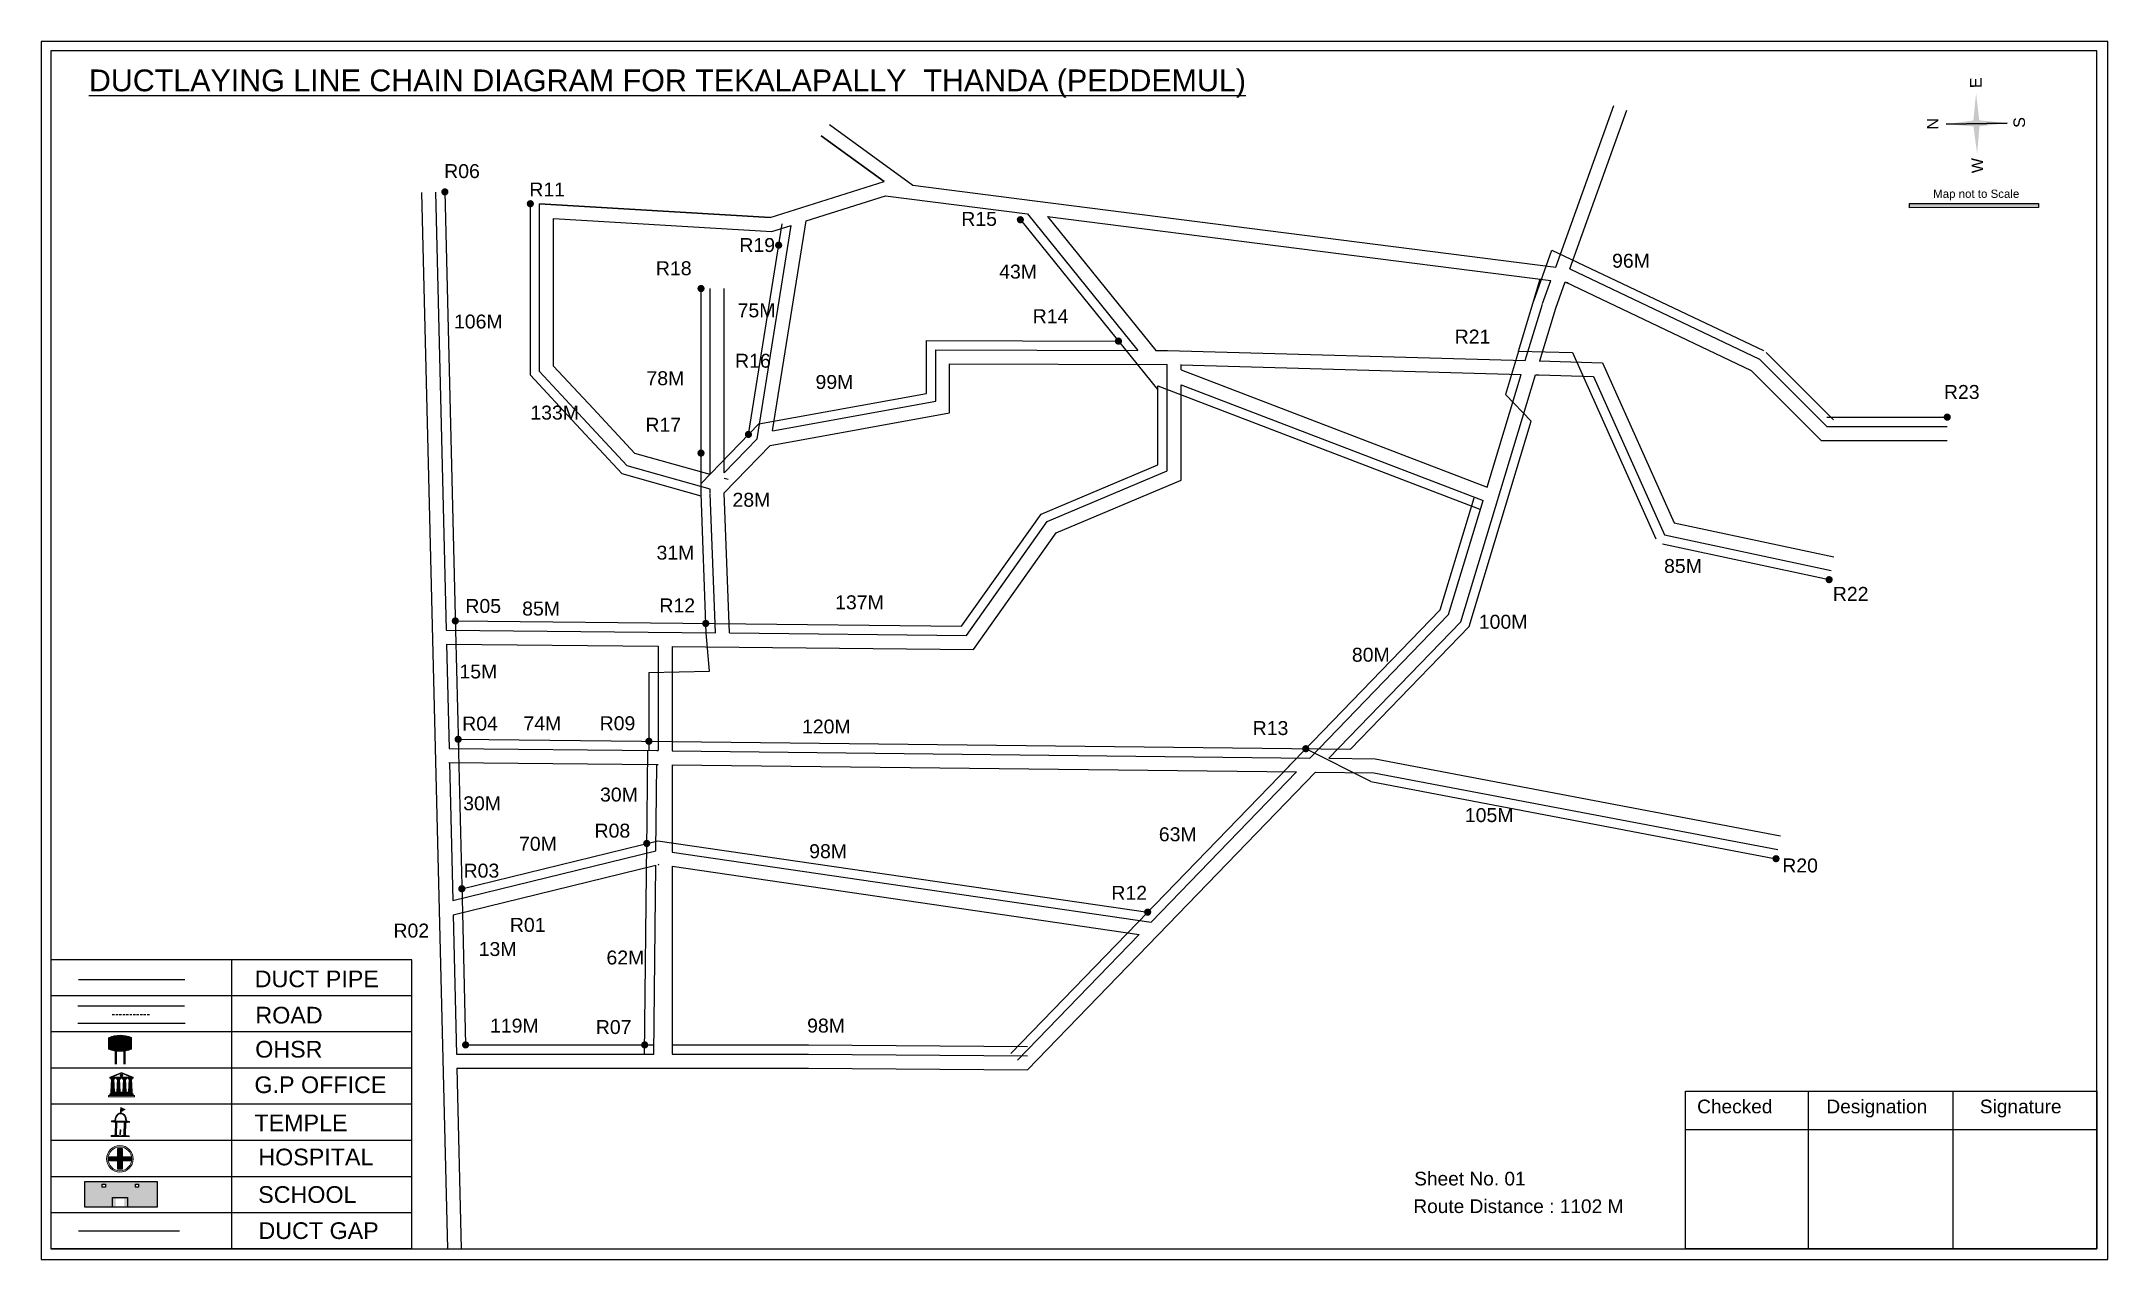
# Model space of a CAD drawing. Header units: inches. Extents: x 1745 to 7876, y -847 to 3138.
# Drawn here: x 3629 to 4519, y 2613 to 3138 of the extents above; entities that cross this region are included whole.
import ezdxf

# ---------------------------------------------------------------- set-up
doc = ezdxf.new("R2010")
doc.units = ezdxf.units.IN
doc.header["$MEASUREMENT"] = 0
doc.linetypes.add('DASHEDX2', pattern=[1.5, 1, -0.5])
for name, color, linetype in [('LANDMARK', 7, 'Continuous'), ('OHT', 7, 'Continuous'), ('pipe', 5, 'Continuous')]:
    doc.layers.add(name, color=color, linetype=linetype)
doc.styles.get("Standard").update_dxf_attribs({"font": 'arial.ttf'})

msp = doc.modelspace()

# ---------------------------------------------------------------- texts
at = {"color": 242, "true_color": 0xcd2027}
msp.add_text('%%UDUCTLAYING LINE CHAIN DIAGRAM FOR TEKALAPALLY  THANDA (PEDDEMUL)', height=9.375, dxfattribs=at).set_placement((3649.47, 3116.24))
for s, p in [('E', (4464.84, 3117.64)), ('N', (4446.25, 3099.79)), ('S', (4483.54, 3100.54)), ('W', (4465.48, 3081.04))]:
    msp.add_text(s, height=4.95, rotation=91.00631).set_placement(p)
for s, height, p in [('R06', 6, (3802.51, 3078.86)), ('R11', 6, (3839.19, 3070.96)), ('Map not to Scale', 3.5424, (4443.92, 3070.35)), ('R15', 6, (4025.27, 3058.29)), ('R19', 6, (3929.67, 3047.04)), ('96M', 6, (4305.62, 3040.27)), ('R18', 6, (3893.72, 3037.05)), ('43M', 6, (4041.6, 3035.6)), ('106M', 6, (3806.73, 3014.11)), ('75M', 6, (3928.92, 3018.92)), ('R14', 6, (4056.03, 3016.4)), ('R21', 6, (4237.83, 3007.64)), ('R16', 6, (3927.83, 2997.23)), ('78M', 6, (3889.65, 2989.7)), ('99M', 6, (3962.48, 2988.07)), ('R23', 6, (4448.57, 2983.78)), ('133M', 6, (3839.63, 2974.9)), ('R17', 6, (3889.21, 2969.68)), ('28M', 6, (3926.72, 2937.37)), ('31M', 6, (3893.99, 2914.6)), ('85M', 6, (4328.01, 2908.87)), ('R22', 6, (4400.71, 2896.86)), ('R05', 6, (3811.64, 2891.65)), ('85M', 6, (3836.11, 2890.54)), ('R12', 6, (3895.23, 2891.89)), ('137M', 6, (3970.92, 2893.23)), ('100M', 6, (4248.2, 2884.85)), ('80M', 6, (4193.54, 2870.66)), ('15M', 6, (3809.09, 2863.45)), ('R04', 6, (3810.28, 2841.03)), ('74M', 6, (3836.66, 2841.14)), ('R09', 6, (3869.48, 2841.16)), ('120M', 6, (3956.65, 2839.75)), ('R13', 6, (4150.8, 2839.08)), ('30M', 6, (3869.65, 2810.46)), ('30M', 6, (3810.7, 2806.7)), ('105M', 6, (4242.2, 2801.61)), ('70M', 6, (3834.75, 2789.27)), ('R08', 6, (3867.29, 2794.92)), ('63M', 6, (4110.37, 2793.37)), ('98M', 6, (3959.76, 2786.07)), ('R03', 6, (3810.87, 2777.71)), ('R20', 6, (4378.93, 2779.94)), ('R12', 6, (4089.92, 2768.16)), ('R01', 6, (3830.82, 2754.34)), ('R02', 6, (3780.66, 2751.9)), ('13M', 6, (3817.37, 2743.96)), ('62M', 6, (3872.42, 2740.3)), ('DUCT PIPE', 7.178, (3720.9, 2730.51)), ('ROAD ', 7.178, (3721.2, 2714.9)), ('119M', 6, (3822.26, 2710.98)), ('R07', 6, (3867.83, 2710.37)), ('98M', 6, (3958.87, 2711)), ('OHSR', 7.178, (3721.11, 2700.23)), ('G.P OFFICE', 7.178, (3720.79, 2684.94)), ('Checked', 5.886, (4342.26, 2676.23)), ('Designation', 5.886, (4397.96, 2676.23)), ('Signature', 5.886, (4464.06, 2676.23)), ('TEMPLE', 7.178, (3720.78, 2668.53)), ('HOSPITAL', 7.178, (3722.46, 2653.84)), ('SCHOOL', 7.178, (3722.4, 2637.68)), ('Sheet No. 01', 5.886, (4220.39, 2645.17)), ('Route Distance : 1102 M', 5.886, (4220.02, 2633.3)), ('DUCT GAP', 7.178, (3722.5, 2622.13))]:
    msp.add_text(s, height=height).set_placement(p)

# ---------------------------------------------------------------- blocks, each defined once
blk = doc.blocks.new('OHT')
at = {"linetype": 'Continuous', "lineweight": 0, "true_color": 0x0ffffc}
blk.add_hatch(color=4, dxfattribs=at).paths.add_polyline_path([(0.012, 1), (0, 1, 0.101323), (-0.4, 0.916), (-0.4, 0.525, 0.194075), (0.399, 0.521), (0.399, 0.921, 0.097877)])
at = {"color": 4, "linetype": 'Continuous', "lineweight": 0, "true_color": 0x0ffffc, "flags": 128}
for points in [[(-0.4, 0.525), (-0.4, 0.916)], [(0.399, 0.521), (0.399, 0.921)]]:
    blk.add_lwpolyline(points, dxfattribs=at)
at = {"color": 4, "linetype": 'Continuous', "lineweight": 0, "true_color": 0x0ffffc, "const_width": 0.075, "flags": 128}
for points in [[(-0.15, 0), (-0.15, 0.475)], [(0.15, 0), (0.15, 0.473)]]:
    blk.add_lwpolyline(points, dxfattribs=at)
at = {"color": 4, "linetype": 'Continuous', "lineweight": 0, "true_color": 0x0ffffc}
for centre, radius, start, end in [((0.006, -0.019), 1.019, 67.31091, 113.47108), ((0.004, 1.513), 1.068, 247.76824, 291.70073)]:
    blk.add_arc(centre, radius, start, end, dxfattribs=at)
blk = doc.blocks.new('Government_Office')
at = {"linetype": 'Continuous', "lineweight": 0, "true_color": 0xff0000}
h = blk.add_hatch(color=1, dxfattribs=at)
h.paths.add_polyline_path([(0.44, 0.72), (0.45, 0.75), (0, 0.93), (-0.45, 0.75), (-0.44, 0.72)])
h.paths.add_polyline_path([(0.355, 0.75), (-0.355, 0.75), (0, 0.9)], flags=16)
h.paths.add_polyline_path([(0, 0.778, -1), (0, 0.872, -1)], flags=0)
h = blk.add_hatch(color=1, dxfattribs=at)
edge = h.paths.add_edge_path()
edge.add_arc((0, 0.825), 0.0467, 90, 270)
edge.add_arc((0, 0.825), 0.0467, 270, 450)
for points in [[(-0.5, 0.05), (0.5, 0.05), (0.5, 0), (-0.5, 0)], [(-0.45, 0.075), (-0.45, 0.12), (0.45, 0.12), (0.45, 0.075)], [(-0.4, 0.14), (-0.4, 0.18), (0.4, 0.18), (0.4, 0.14)]]:
    blk.add_hatch(color=1, dxfattribs=at).paths.add_polyline_path(points)
h = blk.add_hatch(color=1, dxfattribs=at)
edge = h.paths.add_edge_path()
edge.add_line((-0.27, 0.195), (-0.295, 0.675))
edge.add_line((-0.295, 0.675), (-0.29, 0.675))
edge.add_arc((-0.278, 0.688), 0.0176, 225.30401, 441.56588)
edge.add_line((-0.275, 0.705), (-0.395, 0.705))
edge.add_arc((-0.392, 0.688), 0.0176, 98.43412, 314.69599)
edge.add_line((-0.38, 0.675), (-0.375, 0.675))
edge.add_line((-0.375, 0.675), (-0.4, 0.195))
edge.add_line((-0.4, 0.195), (-0.27, 0.195))
h = blk.add_hatch(color=1, dxfattribs=at)
edge = h.paths.add_edge_path()
edge.add_line((-0.047, 0.195), (-0.072, 0.675))
edge.add_line((-0.072, 0.675), (-0.067, 0.675))
edge.add_arc((-0.054, 0.688), 0.0176, 225.30401, 441.56588)
edge.add_line((-0.052, 0.705), (-0.172, 0.705))
edge.add_arc((-0.169, 0.688), 0.0176, 98.43412, 314.69599)
edge.add_line((-0.157, 0.675), (-0.152, 0.675))
edge.add_line((-0.152, 0.675), (-0.177, 0.195))
edge.add_line((-0.177, 0.195), (-0.047, 0.195))
h = blk.add_hatch(color=1, dxfattribs=at)
edge = h.paths.add_edge_path()
edge.add_line((0.177, 0.195), (0.152, 0.675))
edge.add_line((0.152, 0.675), (0.157, 0.675))
edge.add_arc((0.169, 0.688), 0.0176, 225.30401, 441.56588)
edge.add_line((0.172, 0.705), (0.052, 0.705))
edge.add_arc((0.054, 0.688), 0.0176, 98.43412, 314.69599)
edge.add_line((0.067, 0.675), (0.072, 0.675))
edge.add_line((0.072, 0.675), (0.047, 0.195))
edge.add_line((0.047, 0.195), (0.177, 0.195))
h = blk.add_hatch(color=1, dxfattribs=at)
edge = h.paths.add_edge_path()
edge.add_line((0.4, 0.195), (0.375, 0.675))
edge.add_line((0.375, 0.675), (0.38, 0.675))
edge.add_arc((0.392, 0.688), 0.0176, 225.30401, 441.56588)
edge.add_line((0.395, 0.705), (0.275, 0.705))
edge.add_arc((0.278, 0.688), 0.0176, 98.43412, 314.69599)
edge.add_line((0.29, 0.675), (0.295, 0.675))
edge.add_line((0.295, 0.675), (0.27, 0.195))
edge.add_line((0.27, 0.195), (0.4, 0.195))
at = {"color": 1, "linetype": 'Continuous', "lineweight": 0, "true_color": 0xff0000, "flags": 128}
for points in [[(-0.45, 0.75), (-0.44, 0.72), (0.44, 0.72), (0.45, 0.75), (0, 0.93)], [(-0.355, 0.75), (0.355, 0.75), (0, 0.9)], [(-0.5, 0.05), (0.5, 0.05), (0.5, 0), (-0.5, 0)], [(-0.45, 0.075), (-0.45, 0.12), (0.45, 0.12), (0.45, 0.075)], [(-0.4, 0.14), (-0.4, 0.18), (0.4, 0.18), (0.4, 0.14)]]:
    blk.add_lwpolyline(points, close=True, dxfattribs=at)
for points in [[(0, 0.872, 1), (0, 0.778, 1)], [(-0.27, 0.195), (-0.295, 0.675), (-0.29, 0.675, 1.379694), (-0.275, 0.705), (-0.395, 0.705, 1.379694), (-0.38, 0.675), (-0.375, 0.675), (-0.4, 0.195)], [(-0.047, 0.195), (-0.072, 0.675), (-0.067, 0.675, 1.379694), (-0.052, 0.705), (-0.172, 0.705, 1.379694), (-0.157, 0.675), (-0.152, 0.675), (-0.177, 0.195)], [(0.177, 0.195), (0.152, 0.675), (0.157, 0.675, 1.379694), (0.172, 0.705), (0.052, 0.705, 1.379694), (0.067, 0.675), (0.072, 0.675), (0.047, 0.195)], [(0.4, 0.195), (0.375, 0.675), (0.38, 0.675, 1.379694), (0.395, 0.705), (0.275, 0.705, 1.379694), (0.29, 0.675), (0.295, 0.675), (0.27, 0.195)]]:
    blk.add_lwpolyline(points, format="xyb", close=True, dxfattribs=at)
blk = doc.blocks.new('Temple')
at = {"linetype": 'Continuous', "lineweight": 0, "true_color": 0xff0000}
h = blk.add_hatch(color=1, dxfattribs=at)
edge = h.paths.add_edge_path()
edge.add_line((0.175, 0.49), (0.225, 0.49))
edge.add_line((0.225, 0.49), (0.225, 0.497))
edge.add_line((0.225, 0.497), (0.307, 0.497))
edge.add_line((0.307, 0.497), (0.307, 0.533))
edge.add_line((0.307, 0.533), (0.257, 0.533))
edge.add_line((0.257, 0.533), (0.257, 0.54))
edge.add_line((0.257, 0.54), (0.2, 0.54))
edge.add_spline(control_points=[(0.2, 0.54), (0.2, 0.589), (0.19, 0.638), (0.142, 0.743), (0.092, 0.79), (0.027, 0.805), (0.02, 0.806), (0.012, 0.806)], knot_values=[4.712389, 4.712389, 4.712389, 4.712389, 5.278166, 5.278166, 6.117402, 6.117402, 6.223801, 6.223801, 6.223801, 6.223801], degree=3, periodic=0)
edge.add_line((0.012, 0.806), (0.012, 0.79))
edge.add_line((0.012, 0.79), (-0.012, 0.79))
edge.add_line((-0.012, 0.79), (-0.012, 0.806))
edge.add_spline(control_points=[(-0.012, 0.806), (-0.055, 0.802), (-0.096, 0.781), (-0.171, 0.699), (-0.197, 0.628), (-0.2, 0.55), (-0.2, 0.545), (-0.2, 0.54)], knot_values=[6.343965, 6.343965, 6.343965, 6.343965, 6.956638, 6.956638, 7.795874, 7.795874, 7.853982, 7.853982, 7.853982, 7.853982], degree=3, periodic=0)
edge.add_line((-0.2, 0.54), (-0.257, 0.54))
edge.add_line((-0.257, 0.54), (-0.257, 0.533))
edge.add_line((-0.257, 0.533), (-0.307, 0.533))
edge.add_line((-0.307, 0.533), (-0.307, 0.497))
edge.add_line((-0.307, 0.497), (-0.225, 0.497))
edge.add_line((-0.225, 0.497), (-0.225, 0.49))
edge.add_line((-0.225, 0.49), (-0.175, 0.49))
edge.add_line((-0.175, 0.49), (-0.175, 0.07))
edge.add_arc((-0.205, 0.07), 0.03, -90, 0, ccw=False)
edge.add_line((-0.205, 0.04), (-0.257, 0.04))
edge.add_line((-0.257, 0.04), (-0.257, 0.033))
edge.add_line((-0.257, 0.033), (-0.307, 0.033))
edge.add_line((-0.307, 0.033), (-0.307, 0))
edge.add_line((-0.307, 0), (0.307, 0))
edge.add_line((0.307, 0), (0.307, 0.033))
edge.add_line((0.307, 0.033), (0.257, 0.033))
edge.add_line((0.257, 0.033), (0.257, 0.04))
edge.add_line((0.257, 0.04), (0.205, 0.04))
edge.add_arc((0.205, 0.07), 0.03, 180, 270, ccw=False)
edge.add_line((0.175, 0.07), (0.175, 0.49))
h.paths.add_polyline_path([(0.125, 0.07, -0.414214), (0.095, 0.04), (0.05, 0.04), (0.05, 0.033), (-0.05, 0.033), (-0.05, 0.04), (-0.095, 0.04, -0.414214), (-0.125, 0.07), (-0.125, 0.497), (0.125, 0.497)], flags=16)
edge = h.paths.add_edge_path(flags=16)
edge.add_ellipse((0, 0.54), major_axis=(0, 0.242), ratio=0.722808, start_angle=270, end_angle=450, ccw=False)
edge.add_line((0.175, 0.54), (-0.175, 0.54))
h.paths.add_polyline_path([(0.012, 0.23), (0.012, 0.07), (-0.012, 0.07), (-0.012, 0.23)], flags=0)
h = blk.add_hatch(color=1, dxfattribs=at)
edge = h.paths.add_edge_path()
edge.add_line((0.012, 0.857), (0, 0.85))
edge.add_line((0, 0.85), (-0.003, 0.925))
edge.add_line((-0.003, 0.925), (-0.012, 0.925))
edge.add_line((-0.012, 0.925), (-0.012, 0.806))
edge.add_spline(control_points=[(-0.012, 0.806), (-0.004, 0.807), (0.004, 0.807), (0.012, 0.806)], knot_values=[6.223801, 6.223801, 6.223801, 6.223801, 6.343965, 6.343965, 6.343965, 6.343965], degree=3, periodic=0)
edge.add_line((0.012, 0.806), (0.012, 0.857))
h = blk.add_hatch(color=1, dxfattribs=at)
edge = h.paths.add_edge_path()
edge.add_line((0.012, 0.79), (0.012, 0.806))
edge.add_spline(control_points=[(0.012, 0.806), (0.004, 0.807), (-0.004, 0.807), (-0.012, 0.806)], knot_values=[6.223801, 6.223801, 6.223801, 6.223801, 6.343965, 6.343965, 6.343965, 6.343965], degree=3, periodic=0)
edge.add_line((-0.012, 0.806), (-0.012, 0.79))
edge.add_line((-0.012, 0.79), (0.012, 0.79))
at = {"linetype": 'Continuous', "lineweight": 0, "true_color": 0xe66000}
blk.add_hatch(color=32, dxfattribs=at).paths.add_polyline_path([(-0.006, 1), (0.147, 0.931), (0, 0.85)])
at = {"color": 1, "linetype": 'Continuous', "lineweight": 0, "true_color": 0xff0000, "flags": 128}
for points in [[(0.012, 0.925), (-0.012, 0.925), (-0.012, 0.79), (0.012, 0.79)], [(0.012, 0.23), (-0.012, 0.23), (-0.012, 0.07), (0.012, 0.07)]]:
    blk.add_lwpolyline(points, close=True, dxfattribs=at)
at = {"color": 32, "linetype": 'Continuous', "lineweight": 0, "true_color": 0xe66000, "flags": 128}
blk.add_lwpolyline([(-0.006, 1), (0.147, 0.931), (0, 0.85), (-0.006, 1)], dxfattribs=at)
at = {"color": 1, "linetype": 'Continuous', "lineweight": 0, "true_color": 0xff0000, "flags": 128}
blk.add_lwpolyline([(0.2, 0.54), (0.257, 0.54), (0.257, 0.533), (0.307, 0.533), (0.307, 0.497), (0.225, 0.497), (0.225, 0.49), (0.175, 0.49), (0.175, 0.07, 0.414214), (0.205, 0.04), (0.257, 0.04), (0.257, 0.033), (0.307, 0.033), (0.307, 0), (-0.307, 0), (-0.307, 0.033), (-0.257, 0.033), (-0.257, 0.04), (-0.205, 0.04, 0.414214), (-0.175, 0.07), (-0.175, 0.49), (-0.225, 0.49), (-0.225, 0.497), (-0.307, 0.497), (-0.307, 0.533), (-0.257, 0.533), (-0.257, 0.54), (-0.2, 0.54)], format="xyb", dxfattribs=at)
blk.add_lwpolyline([(-0.175, 0.54), (0.175, 0.54)], dxfattribs=at)
blk.add_lwpolyline([(0.125, 0.497), (0.125, 0.07, -0.414214), (0.095, 0.04), (0.05, 0.04), (0.05, 0.033), (-0.05, 0.033), (-0.05, 0.04), (-0.095, 0.04, -0.414214), (-0.125, 0.07), (-0.125, 0.497)], format="xyb", close=True, dxfattribs=at)
at = {"color": 1, "linetype": 'Continuous', "lineweight": 0, "true_color": 0xff0000}
blk.add_ellipse((0, 0.54), major_axis=(0, 0.242), ratio=0.722808, start_param=4.712389, end_param=7.853982, dxfattribs=at)
blk.add_open_spline([(0.2, 0.54), (0.2, 0.589), (0.19, 0.638), (0.142, 0.743), (0.092, 0.79), (-0.023, 0.816), (-0.085, 0.794), (-0.171, 0.699), (-0.197, 0.628), (-0.2, 0.55), (-0.2, 0.545), (-0.2, 0.54)], degree=3, knots=[4.712389, 4.712389, 4.712389, 4.712389, 5.278166, 5.278166, 6.117402, 6.117402, 6.956638, 6.956638, 7.795874, 7.795874, 7.853982, 7.853982, 7.853982, 7.853982], dxfattribs=at)
blk = doc.blocks.new('*U6')
at = {"color": 0, "linetype": 'DASHEDX2', "transparency": 16777216}
blk.add_line((-8.22, 0), (8.01, 0), dxfattribs=at)
blk = doc.blocks.new('Hospital')
at = {"linetype": 'Continuous', "lineweight": 0, "true_color": 0x000000}
h = blk.add_hatch(color=18, dxfattribs=at)
h.paths.add_polyline_path([(-0.5, 0, 1), (0.5, 0, 1)])
h.paths.add_polyline_path([(0.446, 0, -1), (-0.446, 0, -1)], flags=16)
at = {"linetype": 'Continuous', "true_color": 0xff0000}
blk.add_hatch(color=1, dxfattribs=at).paths.add_polyline_path([(-0.394, 0.08), (-0.08, 0.08), (-0.08, 0.394), (0.08, 0.394), (0.08, 0.08), (0.394, 0.08), (0.394, -0.08), (0.08, -0.08), (0.08, -0.394), (-0.08, -0.394), (-0.08, -0.08), (-0.394, -0.08)])
at = {"color": 1, "linetype": 'Continuous', "true_color": 0xff0000, "flags": 128}
blk.add_lwpolyline([(-0.394, 0.08), (-0.08, 0.08), (-0.08, 0.394), (0.08, 0.394), (0.08, 0.08), (0.394, 0.08), (0.394, -0.08), (0.08, -0.08), (0.08, -0.394), (-0.08, -0.394), (-0.08, -0.08), (-0.394, -0.08)], close=True, dxfattribs=at)
at = {"color": 18, "linetype": 'Continuous', "lineweight": 0, "true_color": 0x000000}
for radius in [0.5, 0.446]:
    blk.add_circle((0, 0), radius, dxfattribs=at)

# ---------------------------------------------------------------- hatches: boundary and pattern name
at = {"ltscale": 0.5}
h = msp.add_hatch(color=5, dxfattribs=at)
h.dxf.hatch_style = 1
h.paths.add_polyline_path([(3804.37, 3072.93, 1), (3801.25, 3072.93, 1)])
h = msp.add_hatch(color=5, dxfattribs=at)
h.dxf.hatch_style = 1
h.paths.add_polyline_path([(3841.19, 3067.82, 1), (3838.08, 3067.82, 1)])
h = msp.add_hatch(color=5, dxfattribs=at)
h.dxf.hatch_style = 1
h.paths.add_polyline_path([(4052.28, 3060.93, 1), (4049.17, 3060.93, 1)])
at = {"true_color": 0x0093dd}
h = msp.add_hatch(color=142, dxfattribs=at)
h.dxf.hatch_style = 1
h.paths.add_polyline_path([(4433.75, 3067.85), (4433.75, 3066), (4489.25, 3066.13), (4489.25, 3067.97)])
at = {"ltscale": 0.5}
h = msp.add_hatch(color=5, dxfattribs=at)
h.dxf.hatch_style = 1
h.paths.add_polyline_path([(3948.16, 3049.97, 1), (3945.04, 3049.97, 1)])
h = msp.add_hatch(color=5, dxfattribs=at)
h.dxf.hatch_style = 1
h.paths.add_polyline_path([(3914.72, 3031.31, 1), (3911.6, 3031.31, 1)])
h = msp.add_hatch(color=5, dxfattribs=at)
h.dxf.hatch_style = 1
h.paths.add_polyline_path([(4094.53, 3008.68, 1), (4091.41, 3008.68, 1)])
h = msp.add_hatch(color=5, dxfattribs=at)
h.dxf.hatch_style = 1
h.paths.add_polyline_path([(4451.56, 2975.94, 1), (4448.44, 2975.94, 1)])
h = msp.add_hatch(color=5, dxfattribs=at)
h.dxf.hatch_style = 1
h.paths.add_polyline_path([(3935.15, 2968.49, 1), (3932.03, 2968.49, 1)])
h = msp.add_hatch(color=5, dxfattribs=at)
h.dxf.hatch_style = 1
h.paths.add_polyline_path([(3914.72, 2960.47, 1), (3911.6, 2960.47, 1)])
h = msp.add_hatch(color=5, dxfattribs=at)
h.dxf.hatch_style = 1
h.paths.add_polyline_path([(4400.68, 2905.98, 1), (4397.56, 2905.98, 1)])
h = msp.add_hatch(color=5, dxfattribs=at)
h.dxf.hatch_style = 1
h.paths.add_polyline_path([(3808.87, 2888.22, 1), (3805.75, 2888.22, 1)])
h = msp.add_hatch(color=5, dxfattribs=at)
h.dxf.hatch_style = 1
h.paths.add_polyline_path([(3916.77, 2887.12, 1), (3913.65, 2887.12, 1)])
h = msp.add_hatch(color=5, dxfattribs=at)
h.dxf.hatch_style = 1
h.paths.add_polyline_path([(3810.11, 2837.25, 1), (3806.99, 2837.25, 1)])
h = msp.add_hatch(color=5, dxfattribs=at)
h.dxf.hatch_style = 1
h.paths.add_polyline_path([(3892.26, 2836.41, 1), (3889.14, 2836.41, 1)])
h = msp.add_hatch(color=5, dxfattribs=at)
h.dxf.hatch_style = 1
h.paths.add_polyline_path([(4175.24, 2833.2, 1), (4172.12, 2833.2, 1)])
h = msp.add_hatch(color=5, dxfattribs=at)
h.dxf.hatch_style = 1
h.paths.add_polyline_path([(3891.34, 2792.42, 1), (3888.22, 2792.42, 1)])
h = msp.add_hatch(color=5, dxfattribs=at)
h.dxf.hatch_style = 1
h.paths.add_polyline_path([(4377.81, 2785.85, 1), (4374.7, 2785.85, 1)])
h = msp.add_hatch(color=5, dxfattribs=at)
h.dxf.hatch_style = 1
h.paths.add_polyline_path([(3811.68, 2772.9, 1), (3808.56, 2772.9, 1)])
h = msp.add_hatch(color=5, dxfattribs=at)
h.dxf.hatch_style = 1
h.paths.add_polyline_path([(4107.13, 2762.84, 1), (4104.01, 2762.84, 1)])
h = msp.add_hatch(color=5, dxfattribs=at)
h.dxf.hatch_style = 1
h.paths.add_polyline_path([(3813.31, 2705.69, 1), (3810.19, 2705.69, 1)])
h = msp.add_hatch(color=5, dxfattribs=at)
h.dxf.hatch_style = 1
h.paths.add_polyline_path([(3890.45, 2705.69, 1), (3887.33, 2705.69, 1)])
at = {"true_color": 0xc8c92d}
h = msp.add_hatch(color=52, dxfattribs=at)
h.dxf.hatch_style = 1
h.paths.add_polyline_path([(3653.94, 2646.91), (3647.77, 2646.91), (3647.77, 2635.83), (3653.94, 2635.83)])
h.paths.add_polyline_path([(3678.78, 2646.91), (3672.62, 2646.91), (3672.62, 2635.83), (3678.78, 2635.83)])
at = {"true_color": 0x293189}
h = msp.add_hatch(color=177, dxfattribs=at)
h.dxf.hatch_style = 1
h.paths.add_polyline_path([(3672.62, 2646.91), (3653.94, 2646.91), (3653.94, 2635.83), (3660.95, 2635.83), (3660.95, 2639.46), (3664.8, 2639.46), (3664.8, 2635.83), (3672.62, 2635.83)])
h.paths.add_polyline_path([(3656.6, 2644.44), (3655.23, 2644.44), (3655.23, 2645.71), (3656.6, 2645.71)], flags=16)
h.paths.add_polyline_path([(3669.48, 2644.44), (3669.48, 2645.71), (3670.85, 2645.71), (3670.85, 2644.44)], flags=16)

# ---------------------------------------------------------------- linework, layer by layer
for p, q in [((4281.33, 3040.58), (4306.31, 3110.1)), ((4287.43, 3039.8), (4311.95, 3108.07)), ((3968.51, 3101.96), (4004.46, 3075.77)), ((4475.81, 3102.55), (4449.52, 3102.09)), ((4449.52, 3102.09), (4475.81, 3102.55)), ((4475.81, 3102.55), (4449.52, 3102.09)), ((4462.69, 3102.32), (4475.81, 3102.55)), ((3992.12, 3077.34), (3964.98, 3097.12)), ((3964.98, 3097.12), (3992.12, 3077.34)), ((3792.81, 3072.68), (3803.89, 2617.94)), ((3798.81, 3072.83), (3803.4, 2884.26)), ((3942.97, 3061.96), (3992.12, 3077.34)), ((3958.41, 3060.5), (3992.66, 3071.22)), ((3992.66, 3071.22), (4053.83, 3063.45)), ((4004.46, 3075.77), (4056.98, 3069.09)), ((3843.64, 2995.56), (3843.64, 3067.82)), ((3942.97, 3061.96), (3843.64, 3067.82)), ((3843.64, 3067.82), (3942.97, 3061.96)), ((4053.83, 3063.45), (4101.37, 3004.66)), ((4056.98, 3069.09), (4281.33, 3040.58)), ((4062.43, 3062.35), (4109.1, 3004.64)), ((4062.43, 3062.35), (4279.26, 3034.79)), ((3849.64, 2997.92), (3849.64, 3061.45)), ((3849.64, 3061.45), (3943.71, 3055.9)), ((3937.34, 2966.61), (3952.01, 3058.5)), ((3943.71, 3055.9), (3952.01, 3058.5)), ((3943.97, 2970.08), (3958.41, 3060.5)), ((4287.43, 3039.8), (4369.12, 3000.96)), ((3917.16, 2951.21), (3917.16, 3031.31)), ((3923.16, 2951.93), (3923.16, 3031.31)), ((4275.7, 3024.88), (4279.26, 3034.79)), ((4281.34, 3022.85), (4285.39, 3034.13)), ((4285.39, 3034.13), (4365.61, 2995.98)), ((4285.72, 3033.97), (4286.68, 3033.85)), ((4268.25, 3000.3), (4275.6, 3024.59)), ((4274.47, 3000.13), (4281.34, 3022.85)), ((4014.25, 2982.76), (4014.25, 3004.89)), ((4014.25, 3004.89), (4101.37, 3004.66)), ((4109.1, 3004.64), (4113.98, 3004.62)), ((4114.13, 3004.62), (4268.25, 3000.3)), ((4274.22, 3000.13), (4301.52, 2999.37)), ((4369.12, 3000.96), (4398.19, 2971.94)), ((3862.27, 2975.52), (3843.64, 2995.56)), ((3866.66, 2979.61), (3849.64, 2997.92)), ((4020.25, 2977.75), (4020.25, 2998.87)), ((4020.25, 2998.87), (4113.96, 2998.62)), ((4113.96, 2952.77), (4113.96, 2998.62)), ((4119.96, 2996.33), (4119.96, 2998.62)), ((4119.96, 2998.46), (4266.45, 2994.35)), ((4119.96, 2996.33), (4251.77, 2945.85)), ((4240.48, 2887.83), (4272.66, 2994.18)), ((4251.77, 2945.85), (4266.45, 2994.35)), ((4272.66, 2994.18), (4274.05, 2994.14)), ((4274.05, 2994.14), (4297.58, 2993.48)), ((4297.58, 2993.48), (4328.14, 2925.26)), ((4301.52, 2999.37), (4332.37, 2930.49)), ((4365.61, 2995.98), (4395.7, 2965.94)), ((3943.97, 2970.08), (4014.25, 2982.76)), ((4109.96, 2955.43), (4109.96, 2989.45)), ((4119.96, 2948.79), (4119.96, 2989.9)), ((4119.96, 2989.9), (4250.03, 2940.1)), ((3881.34, 2955.01), (3862.27, 2975.52)), ((3884.59, 2960.34), (3866.66, 2979.61)), ((3942.97, 2963.8), (4020.25, 2977.75)), ((3923.16, 2951.93), (3937.34, 2966.61)), ((4395.7, 2965.94), (4450, 2965.94)), ((4398.19, 2971.94), (4450, 2971.94)), ((3917.16, 2951.21), (3884.59, 2960.34)), ((3923.16, 2943.29), (3942.97, 2963.8)), ((3917.16, 2944.98), (3881.34, 2955.01)), ((3924.78, 2949.07), (3923.16, 2949.52)), ((4062.3, 2930.99), (4113.96, 2952.77)), ((4066.2, 2926.13), (4119.96, 2948.79)), ((3917.16, 2943.29), (3917.16, 2944.98)), ((3919.36, 2883.08), (3917.16, 2943.07)), ((3925.37, 2883.02), (3923.16, 2943.29)), ((4235.16, 2890.96), (4250.03, 2940.1)), ((4027.48, 2881.98), (4062.3, 2930.99)), ((4332.37, 2930.49), (4401.22, 2915.76)), ((4030.56, 2875.95), (4066.2, 2926.13)), ((4328.14, 2925.26), (4399.96, 2909.89)), ((3803.4, 2884.26), (3919.36, 2883.08)), ((4175.36, 2829.18), (4235.16, 2890.96)), ((4183.62, 2829.09), (4240.48, 2887.83)), ((3803.55, 2878.26), (3804.64, 2833.29)), ((3803.55, 2878.26), (3894.7, 2877.33)), ((3894.7, 2877.33), (3894.7, 2832.37)), ((3900.7, 2877.27), (4030.56, 2875.95)), ((3900.7, 2877.27), (3900.7, 2832.3)), ((3925.37, 2883.02), (4027.48, 2881.98)), ((3804.64, 2833.29), (3894.18, 2832.38)), ((3894.18, 2832.38), (3894.7, 2832.37)), ((3900.7, 2832.3), (4175.36, 2829.18)), ((3804.58, 2827.29), (3894.12, 2826.38)), ((3804.79, 2827.29), (3806.24, 2767.83)), ((3893.75, 2789.28), (3894.12, 2826.38)), ((3894.12, 2826.38), (3894.7, 2826.37)), ((3900.7, 2826.3), (3900.7, 2788.64)), ((3900.7, 2826.3), (4169.61, 2823.25)), ((4107.02, 2758.58), (4169.61, 2823.25)), ((4114.34, 2757.52), (4177.87, 2823.15)), ((4177.87, 2823.15), (4202.98, 2822.87)), ((4183.62, 2829.09), (4203.58, 2828.86)), ((4202.98, 2822.87), (4377, 2789.78)), ((4203.58, 2828.86), (4378.12, 2795.67)), ((3806.24, 2767.83), (3893.75, 2789.28)), ((3900.7, 2788.64), (4107.02, 2758.58)), ((3806.39, 2761.69), (3893.68, 2783.09)), ((3892.85, 2701.69), (3893.68, 2783.09)), ((3894.7, 2783.45), (3894.7, 2783.34)), ((3894.7, 2783.45), (3895, 2783.41)), ((3894.7, 2783.34), (3895, 2783.41)), ((3900.7, 2782.58), (3900.7, 2701.69)), ((3900.7, 2782.58), (4101.87, 2753.27)), ((3806.39, 2761.69), (3807.85, 2701.69)), ((4049.48, 2699.14), (4101.87, 2753.27)), ((4053.79, 2694.97), (4114.34, 2757.52)), ((3633.09, 2742.35), (3633.09, 2619.14)), ((3710.86, 2742.35), (3710.86, 2617.93)), ((3788.62, 2726.8), (3633.09, 2726.8)), ((3644.75, 2722.5), (3690.63, 2722.5)), ((3644.75, 2714.98), (3690.87, 2714.98)), ((3788.62, 2711.24), (3633.09, 2711.24)), ((3807.85, 2701.69), (3892.85, 2701.69)), ((3900.7, 2701.69), (3959.41, 2701.69)), ((3959.46, 2701.69), (4053.84, 2700.97)), ((3788.62, 2695.69), (3633.09, 2695.69)), ((3808, 2695.69), (3809.89, 2617.94)), ((3808, 2695.69), (3892.79, 2695.69)), ((3808, 2695.69), (3959.41, 2695.69)), ((3959.41, 2695.69), (4053.79, 2694.97)), ((3788.62, 2680.14), (3633.09, 2680.14)), ((3788.62, 2664.58), (3633.09, 2664.58)), ((3633.09, 2649.03), (3788.62, 2649.03)), ((3633.09, 2633.48), (3788.62, 2633.48)), ((3633.09, 2619.14), (3633.09, 2617.93)), ((3633.09, 2618.9), (3633.09, 2617.94)), ((3788.62, 2617.93), (3633.09, 2617.93))]:
    msp.add_line(p, q)
at = {"color": 1}
msp.add_line((4449.52, 3102.09), (4462.68, 3102.32), dxfattribs=at)
at = {"color": 242, "true_color": 0xcd2027}
for p, q in [((4390.15, 2685.77), (4390.15, 2617.88)), ((4452.35, 2685.77), (4452.35, 2617.88)), ((4337.19, 2669.33), (4514.41, 2669.33))]:
    msp.add_line(p, q, dxfattribs=at)
for points in [[(3628.97, 3137.73), (3628.97, 2613.23), (4519.12, 2613.23), (4519.12, 3137.73)], [(3633.09, 3133.71), (3633.09, 2617.94), (4514.41, 2617.94), (4514.41, 3133.71)], [(3678.85, 2646.91), (3678.85, 2635.83), (3647.77, 2635.83), (3647.77, 2646.91)], [(3656.6, 2645.71), (3656.6, 2644.44), (3655.23, 2644.44), (3655.23, 2645.71)], [(3669.48, 2644.44), (3669.48, 2645.71), (3670.85, 2645.71), (3670.85, 2644.44)]]:
    msp.add_lwpolyline(points, close=True)
at = {"color": 142, "true_color": 0x0093dd}
msp.add_lwpolyline([(4489.26, 3066.13), (4433.75, 3066), (4433.75, 3067.85), (4489.25, 3067.97), (4489.25, 3066.13)], dxfattribs=at)
for points in [[(3788.62, 2617.93), (3788.62, 2742.35), (3633.09, 2742.35)], [(3659.62, 2635.83), (3659.62, 2639.93), (3666.14, 2639.93), (3666.14, 2635.83)]]:
    msp.add_lwpolyline(points)
at = {"color": 242, "true_color": 0xcd2027}
msp.add_lwpolyline([(4514.41, 2617.88), (4337.19, 2617.88), (4337.19, 2685.77), (4514.41, 2685.77)], close=True, dxfattribs=at)
for points in [[(4463.96, 3102.35), (4461.14, 3102.3), (4462.43, 3115.47)], [(4463.96, 3102.35), (4461.14, 3102.3), (4462.43, 3115.47)], [(4463.97, 3102.35), (4461.14, 3102.3), (4462.9, 3089.17)], [(4463.97, 3102.35), (4461.14, 3102.3), (4462.9, 3089.17)], [(4462.7, 3101.02), (4462.65, 3103.84), (4475.81, 3102.55)], [(4462.7, 3101.02), (4462.65, 3103.84), (4475.81, 3102.55)]]:
    msp.add_solid(points)
at = {"color": 1}
msp.add_solid([(4462.7, 3101.02), (4462.65, 3103.84), (4449.52, 3102.09)], dxfattribs=at)
msp.add_solid([(4462.7, 3101.02), (4462.65, 3103.84), (4449.52, 3102.09)], dxfattribs=at)
at = {"layer": 'OHT', "color": 5}
msp.add_line((3644.92, 2733.88), (3690.8, 2733.88), dxfattribs=at)
at = {"layer": 'OHT', "color": 1}
msp.add_line((3644.92, 2625.7), (3688.51, 2625.7), dxfattribs=at)
at = {"layer": 'pipe'}
for p, q in [((3802.81, 3072.93), (3807.4, 2884.36)), ((3839.64, 2993.99), (3839.64, 3067.82)), ((3933.59, 2968.49), (3948.06, 3059.13)), ((4050.72, 3060.93), (4109.96, 2987.67)), ((4271.85, 3025.99), (4279.72, 3047.9)), ((4279.72, 3047.9), (4370.84, 3004.57)), ((3913.16, 2941.94), (3913.16, 3031.31)), ((4265.31, 3004.39), (4274.68, 3035.38)), ((4010.25, 2986.11), (4010.25, 3008.9)), ((4010.25, 3008.9), (4092.97, 3008.68)), ((4265.31, 3004.39), (4259.65, 2985.7)), ((4265.31, 3004.39), (4288.61, 3003.73)), ((4288.61, 3003.73), (4324.49, 2923.62)), ((4371.95, 3003.79), (4401.01, 2974.77)), ((3859.34, 2972.8), (3839.64, 2993.99)), ((3938.02, 2973.07), (4010.25, 2986.11)), ((4109.96, 2989.45), (4248.6, 2936.36)), ((4259.65, 2985.7), (4270.79, 2974.17)), ((4244.03, 2885.75), (4270.79, 2974.17)), ((4398.19, 2975.94), (4450, 2975.94)), ((3879.18, 2951.47), (3859.34, 2972.8)), ((3913.16, 2947.33), (3938.02, 2973.07)), ((4059.69, 2934.24), (4109.96, 2955.43)), ((3913.2, 2941.93), (3879.18, 2951.47)), ((3915.36, 2882.93), (3913.17, 2942.93)), ((4231.61, 2893.05), (4246.2, 2941.25)), ((4025.43, 2886), (4059.69, 2934.24)), ((4327.3, 2921.35), (4399.12, 2905.98)), ((4164.11, 2823.31), (4231.61, 2893.05)), ((3807.31, 2888.22), (3919.4, 2887.08)), ((3807.41, 2884.22), (3808.64, 2833.39)), ((3919.21, 2887.08), (4025.43, 2886)), ((4192.95, 2832.98), (4244.03, 2885.75)), ((3916.77, 2866.6), (3915.36, 2883.12)), ((3890.7, 2865.99), (3916.77, 2866.6)), ((3890.7, 2865.99), (3890.7, 2832.37)), ((3808.55, 2837.25), (3810.37, 2762.66)), ((3808.55, 2837.25), (3900.7, 2836.31)), ((3889.75, 2789.32), (3890.18, 2832.42)), ((3900.75, 2836.3), (4192.95, 2832.98)), ((4201.71, 2819.04), (4173.68, 2833.2)), ((4104.14, 2761.37), (4166.74, 2826.03)), ((4201.71, 2819.04), (4376.26, 2785.85)), ((3810.12, 2772.9), (3894.51, 2793.58)), ((3888.85, 2701.74), (3889.78, 2792.42)), ((3894.51, 2793.58), (4105.57, 2762.84)), ((3810.37, 2762.66), (3811.75, 2705.69)), ((4046.61, 2701.93), (4105.57, 2762.84)), ((3811.75, 2705.69), (3892.85, 2705.69)), ((3900.7, 2705.69), (3959.41, 2705.69)), ((3959.49, 2705.69), (4053.87, 2704.97))]:
    msp.add_line(p, q, dxfattribs=at)

# ---------------------------------------------------------------- block references
at = {"linetype": 'DASHEDX2'}
msp.add_blockref('*U6', (3667.75, 2718.74), dxfattribs=at)
at = {"layer": 'LANDMARK'}
for name, p, xscale, yscale, zscale in [('Government_Office', (3663.51, 2683.28), 11.32114773247135, 11.32114773247135, 11.32114773247135), ('Hospital', (3662.82, 2656.62), 11.41772014427468, 11.41772014427468, 11.41772014427468)]:
    msp.add_blockref(name, p, dxfattribs=dict(at, xscale=xscale, yscale=yscale, zscale=zscale))
at = {"layer": 'LANDMARK', "xscale": 12.62452535729322, "yscale": 12.62452535729322, "zscale": 12.62452535729322, "rotation": 358.3713438591284}
msp.add_blockref('Temple', (3662.94, 2666.16), dxfattribs=at)
at = {"layer": 'OHT', "xscale": 12.45189723782068, "yscale": 12.45189723782068, "zscale": 12.45189723782068}
msp.add_blockref('OHT', (3662.92, 2697.38), dxfattribs=at)

msp.set_redraw_order([(e.dxf.handle, doc.entitydb.next_handle()) for e in msp.query("TEXT MTEXT ATTDEF DIMENSION ARC_DIMENSION")])  # texts and dimensions are drawn at this point

doc.saveas('drawing.dxf')
